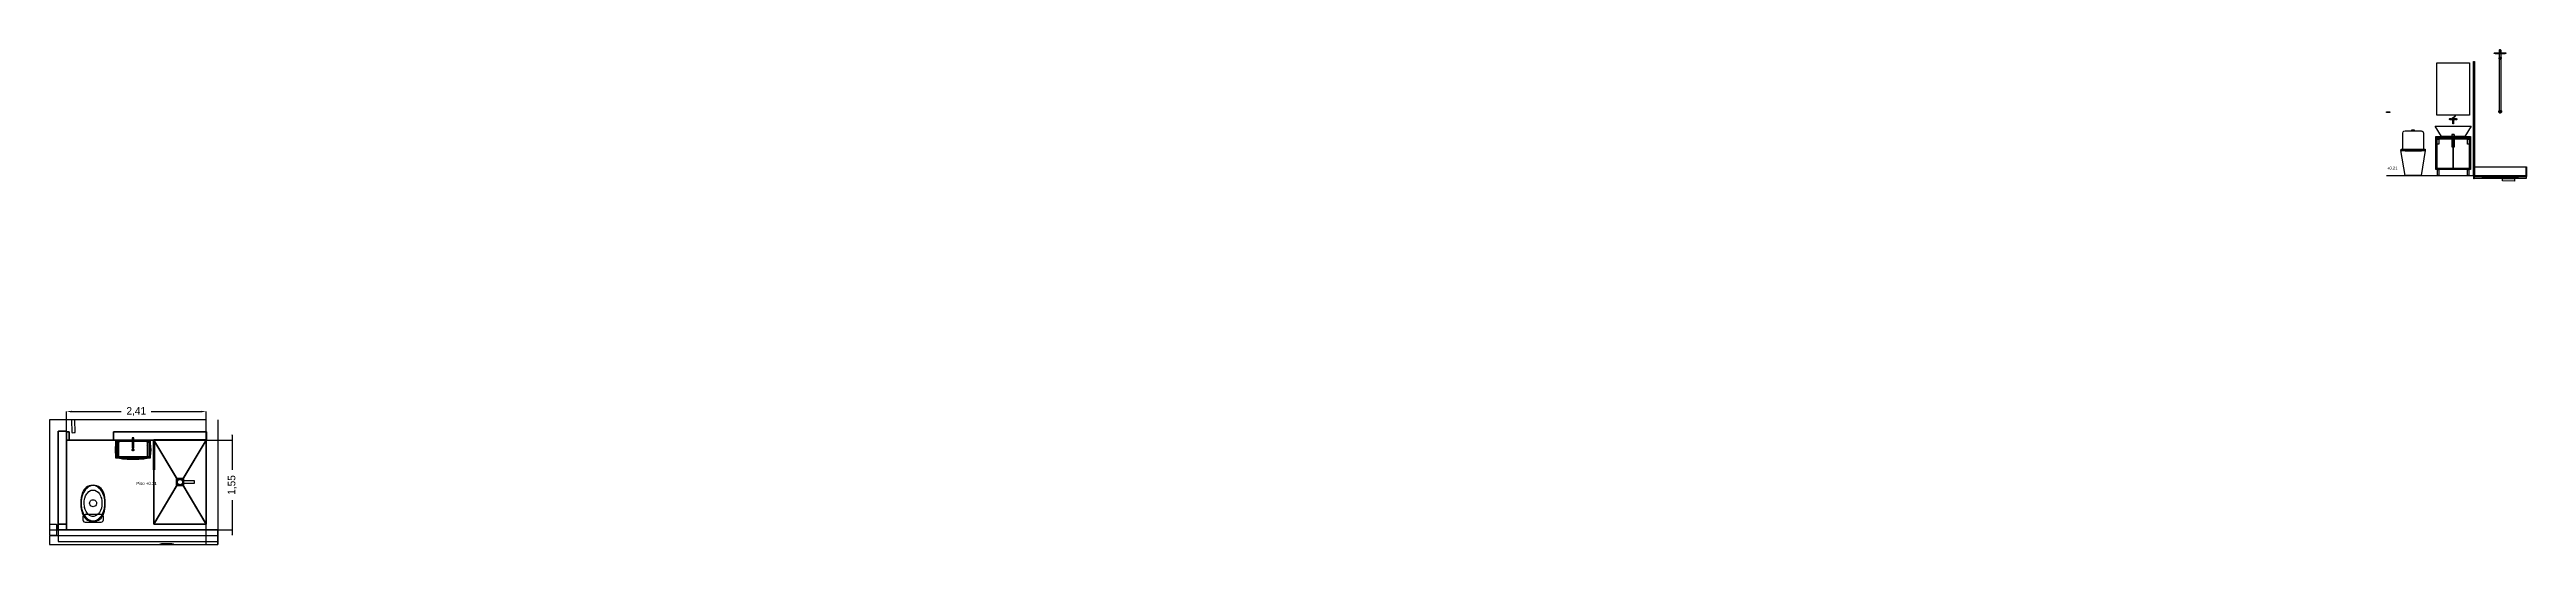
# Model space of a CAD drawing. Header units: metres. Extents: x 739 to 942, y -12 to 6.
# Drawn here: x 739.1 to 781.8, y -6.15 to 2.38 of the extents above; entities that cross this region are included whole.
import ezdxf

# ---------------------------------------------------------------- set-up
doc = ezdxf.new("R2010")
doc.units = ezdxf.units.M
for name, color, linetype in [('CORTE', 7, 'Continuous'), ('COTAS', 4, 'Continuous'), ('TEXTOS', 7, 'Continuous'), ('VISTA', 8, 'Continuous')]:
    doc.layers.add(name, color=color, linetype=linetype)
doc.dimstyles.get("Standard").update_dxf_attribs({"dimtxt": 2.5, "dimasz": 2.5, "dimexe": 1.25, "dimexo": 0.625, "dimtad": 1, "dimcen": 2.5, "dimazin": 3, "dimtfac": 1, "dimtmove": 0, "dimatfit": 3})

msp = doc.modelspace()

# ---------------------------------------------------------------- texts
at = {"layer": 'TEXTOS'}
for s, height, p in [('+0.21', 0.052, (779.4, 0.31)), ('Piso +0.21', 0.054, (740.595, -5.125))]:
    msp.add_text(s, height=height, dxfattribs=at).set_placement(p)

# ---------------------------------------------------------------- blocks, each defined once
blk = doc.blocks.new('_CLOSEDFILLED')
at = {"color": 0, "linetype": 'BYBLOCK'}
blk.add_solid([(-1, 0.16), (0, 0), (-1, -0.16)], dxfattribs=at)
blk = doc.blocks.new('*D1')
for p, q in [((739.39, -4.35), (739.39, -3.86)), ((739.48, -3.86), (740.335, -3.86)), ((740.855, -3.86), (741.71, -3.86)), ((741.8, -4.35), (741.8, -3.86))]:
    blk.add_line(p, q)
at = {"layer": 'Defpoints'}
for p in [(739.39, -3.86), (739.39, -4.35), (741.8, -4.35)]:
    blk.add_point(p, dxfattribs=at)
at = {"layer": 'COTAS', "xscale": 0.09, "yscale": 0.09, "rotation": 180}
blk.add_blockref('_CLOSEDFILLED', (739.39, -3.86), dxfattribs=at)
at = {"layer": 'COTAS', "xscale": 0.09, "yscale": 0.09}
blk.add_blockref('_CLOSEDFILLED', (741.8, -3.86), dxfattribs=at)
at = {"layer": 'COTAS', "insert": (740.595, -3.86), "char_height": 0.13, "attachment_point": 5}
blk.add_mtext('2,41', dxfattribs=at)
blk = doc.blocks.new('*D2')
for p, q in [((742.25, -4.26), (742.25, -4.865)), ((741.8, -4.35), (742.25, -4.35)), ((742.25, -5.385), (742.25, -5.99)), ((741.8, -5.9), (742.25, -5.9))]:
    blk.add_line(p, q)
at = {"layer": 'Defpoints'}
for p in [(741.8, -4.35), (742.25, -4.35), (741.8, -5.9)]:
    blk.add_point(p, dxfattribs=at)
at = {"layer": 'COTAS', "xscale": 0.09, "yscale": 0.09}
for p, rotation in [((742.25, -4.35), 270), ((742.25, -5.9), 90)]:
    blk.add_blockref('_CLOSEDFILLED', p, dxfattribs=dict(at, rotation=rotation))
at = {"layer": 'COTAS', "insert": (742.25, -5.125), "char_height": 0.13, "attachment_point": 5, "rotation": 90}
blk.add_mtext('1,55', dxfattribs=at)

# ---------------------------------------------------------------- dimensions: what is measured, and where the dimension line sits
at = {"layer": 'COTAS'}
dim = msp.add_linear_dim(base=(739.39, -3.86), p1=(739.39, -4.35), p2=(741.8, -4.35), dimstyle='Standard', override={"dimtxt": 0.13, "dimasz": 0.09}, dxfattribs=at)
dim.commit()
dim.dimension.update_dxf_attribs({"geometry": '*D1', "text_midpoint": (740.595, -3.86)})
dim = msp.add_linear_dim(base=(742.25, -4.35), p1=(741.8, -4.35), p2=(741.8, -5.9), angle=90, dimstyle='Standard', override={"dimtxt": 0.13, "dimasz": 0.09}, dxfattribs=at)
dim.commit()
dim.dimension.update_dxf_attribs({"geometry": '*D2', "text_midpoint": (742.25, -5.125)})

# ---------------------------------------------------------------- linework, layer by layer
at = {"layer": 'CORTE'}
for p, q in [((741.8, -6.15), (741.8, -4)), ((742, -4), (742, -6.15))]:
    msp.add_line(p, q, dxfattribs=at)
for points in [[(739.251, -4.202), (739.251, -4.202), (739.25, -4.203), (739.25, -4.205), (739.25, -5.061), (739.25, -5.795), (739.25, -5.797), (739.251, -5.798), (739.251, -5.798), (739.251, -5.799), (739.252, -5.799), (739.252, -5.799), (739.253, -5.8), (739.254, -5.8), (739.325, -5.8), (739.385, -5.8), (739.387, -5.8), (739.388, -5.799), (739.388, -5.799), (739.389, -5.799), (739.389, -5.798), (739.389, -5.798), (739.39, -5.797), (739.39, -5.795), (739.39, -5.061), (739.39, -4.205), (739.39, -4.203), (739.389, -4.202), (739.389, -4.202), (739.389, -4.201), (739.388, -4.201), (739.388, -4.201), (739.387, -4.2), (739.385, -4.2), (739.325, -4.2), (739.254, -4.2), (739.253, -4.2), (739.252, -4.201), (739.252, -4.201), (739.251, -4.201), (739.251, -4.202)], [(740.889, -4.35), (740.889, -4.353), (740.911, -4.353), (740.911, -4.35), (740.889, -4.35)], [(740.889, -4.353), (740.889, -4.376), (740.892, -4.376), (740.892, -4.353), (740.889, -4.353)], [(740.908, -4.353), (740.908, -4.376), (740.911, -4.376), (740.911, -4.353), (740.908, -4.353)], [(739.25, -5.8), (739.25, -5.9), (739.39, -5.9), (739.39, -5.8), (739.25, -5.8)], [(739.25, -6.1), (742, -6.1), (742, -5.9), (739.25, -5.9), (739.25, -6.1)]]:
    msp.add_lwpolyline(points, close=True, dxfattribs=at)
at = {"layer": 'VISTA'}
msp.add_line((779.39, 0.21), (781.8, 0.21), dxfattribs=at)
for points in [[(780.26, 2.15), (780.82, 2.15), (780.82, 1.25), (780.26, 1.25), (780.26, 2.15)], [(780.892, 2.175), (780.892, 0.213), (780.889, 0.213), (780.889, 2.175), (780.892, 2.175)], [(780.911, 2.175), (780.911, 0.213), (780.889, 0.213), (780.889, 2.175), (780.911, 2.175)], [(780.906, 2.169), (780.906, 0.219), (780.894, 0.219), (780.894, 2.169), (780.906, 2.169)], [(780.911, 2.175), (780.911, 0.213), (780.908, 0.213), (780.908, 2.175), (780.911, 2.175)], [(781.25, 2.312), (781.25, 2.32), (781.252, 2.322), (781.448, 2.322), (781.45, 2.32), (781.45, 2.312), (781.448, 2.31), (781.257, 2.31), (781.25, 2.312)], [(781.266, 2.312), (781.266, 2.31), (781.263, 2.31), (781.266, 2.312)], [(781.265, 2.312), (781.265, 2.31), (781.263, 2.31), (781.263, 2.312), (781.265, 2.312)], [(781.268, 2.312), (781.268, 2.31), (781.265, 2.31), (781.268, 2.312)], [(781.27, 2.312), (781.27, 2.31), (781.267, 2.31), (781.267, 2.312), (781.27, 2.312)], [(781.273, 2.312), (781.273, 2.31), (781.27, 2.31), (781.273, 2.312)], [(781.276, 2.312), (781.276, 2.31), (781.273, 2.31), (781.276, 2.312)], [(781.281, 2.312), (781.281, 2.31), (781.278, 2.31), (781.281, 2.312)], [(781.283, 2.312), (781.283, 2.31), (781.281, 2.31), (781.283, 2.312)], [(781.285, 2.312), (781.285, 2.31), (781.282, 2.31), (781.283, 2.312), (781.285, 2.312)], [(781.285, 2.312), (781.285, 2.31), (781.282, 2.31), (781.283, 2.312), (781.285, 2.312)], [(781.285, 2.312), (781.285, 2.31), (781.283, 2.31), (781.285, 2.312)], [(781.291, 2.312), (781.291, 2.31), (781.288, 2.31), (781.288, 2.312), (781.291, 2.312)], [(781.291, 2.312), (781.291, 2.31), (781.288, 2.31), (781.288, 2.312), (781.291, 2.312)], [(781.291, 2.312), (781.291, 2.31), (781.289, 2.31), (781.289, 2.312), (781.291, 2.312)], [(781.296, 2.312), (781.296, 2.31), (781.294, 2.31), (781.296, 2.312)], [(781.3, 2.312), (781.3, 2.31), (781.297, 2.31), (781.298, 2.312), (781.3, 2.312)], [(781.301, 2.312), (781.301, 2.31), (781.298, 2.31), (781.301, 2.312)], [(781.303, 2.312), (781.303, 2.31), (781.3, 2.31), (781.3, 2.312), (781.303, 2.312)], [(781.305, 2.312), (781.305, 2.31), (781.303, 2.31), (781.303, 2.312), (781.305, 2.312)], [(781.308, 2.312), (781.308, 2.31), (781.305, 2.31), (781.305, 2.312), (781.308, 2.312)], [(781.309, 2.312), (781.309, 2.31), (781.306, 2.31), (781.309, 2.312)], [(781.309, 2.312), (781.309, 2.31), (781.307, 2.31), (781.307, 2.312), (781.309, 2.312)], [(781.313, 2.312), (781.313, 2.31), (781.31, 2.31), (781.311, 2.312), (781.313, 2.312)], [(781.312, 2.312), (781.312, 2.31), (781.31, 2.31), (781.312, 2.312)], [(781.315, 2.312), (781.315, 2.31), (781.313, 2.31), (781.313, 2.312), (781.315, 2.312)], [(781.317, 2.312), (781.317, 2.31), (781.314, 2.31), (781.317, 2.312)], [(781.317, 2.312), (781.317, 2.31), (781.314, 2.31), (781.314, 2.312), (781.317, 2.312)], [(781.324, 2.312), (781.324, 2.31), (781.321, 2.31), (781.324, 2.312)], [(781.327, 2.312), (781.327, 2.31), (781.324, 2.31), (781.324, 2.312), (781.327, 2.312)], [(781.328, 2.312), (781.328, 2.31), (781.325, 2.31), (781.325, 2.312), (781.328, 2.312)], [(781.328, 2.312), (781.328, 2.31), (781.325, 2.31), (781.325, 2.312), (781.328, 2.312)], [(781.327, 2.312), (781.327, 2.31), (781.325, 2.31), (781.327, 2.312)], [(781.329, 2.312), (781.329, 2.31), (781.327, 2.31), (781.327, 2.312), (781.329, 2.312)], [(781.33, 2.312), (781.33, 2.31), (781.327, 2.31), (781.327, 2.312), (781.33, 2.312)], [(781.332, 2.312), (781.332, 2.31), (781.329, 2.31), (781.329, 2.312), (781.332, 2.312)], [(781.367, 2.24), (781.369, 2.225), (781.36, 2.213), (781.345, 2.211), (781.333, 2.22), (781.331, 2.235), (781.34, 2.247), (781.355, 2.249), (781.367, 2.24)], [(781.335, 2.312), (781.335, 2.31), (781.332, 2.31), (781.335, 2.312)], [(781.339, 2.312), (781.339, 2.31), (781.337, 2.31), (781.337, 2.312), (781.339, 2.312)], [(781.34, 2.312), (781.34, 2.31), (781.337, 2.31), (781.338, 2.312), (781.34, 2.312)], [(781.342, 2.312), (781.342, 2.31), (781.339, 2.31), (781.342, 2.312)], [(781.359, 2.375), (781.36, 2.367), (781.355, 2.361), (781.347, 2.36), (781.341, 2.365), (781.34, 2.373), (781.345, 2.379), (781.353, 2.38), (781.359, 2.375)], [(781.36, 2.37), (781.36, 1.31), (781.34, 1.31), (781.34, 2.37), (781.36, 2.37)], [(781.343, 2.312), (781.343, 2.31), (781.34, 2.31), (781.343, 2.312)], [(781.344, 2.312), (781.344, 2.31), (781.341, 2.31), (781.344, 2.312)], [(781.345, 2.312), (781.345, 2.31), (781.342, 2.31), (781.345, 2.312)], [(781.357, 2.37), (781.357, 2.322), (781.343, 2.322), (781.344, 2.37), (781.357, 2.37)], [(781.356, 2.233), (781.357, 2.228), (781.354, 2.224), (781.348, 2.223), (781.344, 2.227), (781.343, 2.232), (781.346, 2.236), (781.352, 2.237), (781.356, 2.233)], [(781.348, 2.312), (781.348, 2.31), (781.345, 2.31), (781.345, 2.312), (781.348, 2.312)], [(781.347, 2.312), (781.347, 2.31), (781.345, 2.31), (781.345, 2.312), (781.347, 2.312)], [(781.351, 2.312), (781.351, 2.31), (781.349, 2.31), (781.349, 2.312), (781.351, 2.312)], [(781.355, 2.312), (781.355, 2.31), (781.352, 2.31), (781.353, 2.312), (781.355, 2.312)], [(781.355, 2.312), (781.355, 2.31), (781.352, 2.31), (781.355, 2.312)], [(781.358, 2.312), (781.358, 2.31), (781.355, 2.31), (781.356, 2.312), (781.358, 2.312)], [(781.359, 2.312), (781.359, 2.31), (781.356, 2.31), (781.356, 2.312), (781.359, 2.312)], [(781.36, 2.312), (781.36, 2.31), (781.357, 2.31), (781.357, 2.312), (781.36, 2.312)], [(781.361, 2.312), (781.361, 2.31), (781.358, 2.31), (781.358, 2.312), (781.361, 2.312)], [(781.363, 2.312), (781.363, 2.31), (781.36, 2.31), (781.36, 2.312), (781.363, 2.312)], [(781.363, 2.312), (781.363, 2.31), (781.361, 2.31), (781.361, 2.312), (781.363, 2.312)], [(781.368, 2.312), (781.368, 2.31), (781.365, 2.31), (781.366, 2.312), (781.368, 2.312)], [(781.371, 2.312), (781.371, 2.31), (781.368, 2.31), (781.371, 2.312)], [(781.373, 2.312), (781.373, 2.31), (781.37, 2.31), (781.37, 2.312), (781.373, 2.312)], [(781.373, 2.312), (781.373, 2.31), (781.371, 2.31), (781.371, 2.312), (781.373, 2.312)], [(781.375, 2.312), (781.375, 2.31), (781.372, 2.31), (781.372, 2.312), (781.375, 2.312)], [(781.375, 2.312), (781.375, 2.31), (781.372, 2.31), (781.375, 2.312)], [(781.376, 2.312), (781.376, 2.31), (781.373, 2.31), (781.373, 2.312), (781.376, 2.312)], [(781.375, 2.312), (781.375, 2.31), (781.373, 2.31), (781.373, 2.312), (781.375, 2.312)], [(781.379, 2.312), (781.379, 2.31), (781.376, 2.31), (781.376, 2.312), (781.379, 2.312)], [(781.386, 2.312), (781.386, 2.31), (781.383, 2.31), (781.383, 2.312), (781.386, 2.312)], [(781.386, 2.312), (781.386, 2.31), (781.383, 2.31), (781.383, 2.312), (781.386, 2.312)], [(781.387, 2.312), (781.387, 2.31), (781.385, 2.31), (781.385, 2.312), (781.387, 2.312)], [(781.39, 2.312), (781.39, 2.31), (781.387, 2.31), (781.387, 2.312), (781.39, 2.312)], [(781.39, 2.312), (781.39, 2.31), (781.388, 2.31), (781.388, 2.312), (781.39, 2.312)], [(781.394, 2.312), (781.394, 2.31), (781.391, 2.31), (781.392, 2.312), (781.394, 2.312)], [(781.393, 2.312), (781.393, 2.31), (781.391, 2.31), (781.393, 2.312)], [(781.395, 2.312), (781.395, 2.31), (781.392, 2.31), (781.395, 2.312)], [(781.397, 2.312), (781.397, 2.31), (781.395, 2.31), (781.397, 2.312)], [(781.4, 2.312), (781.4, 2.31), (781.397, 2.31), (781.397, 2.312), (781.4, 2.312)], [(781.402, 2.312), (781.402, 2.31), (781.399, 2.31), (781.399, 2.312), (781.402, 2.312)], [(781.403, 2.312), (781.403, 2.31), (781.4, 2.31), (781.4, 2.312), (781.403, 2.312)], [(781.406, 2.312), (781.406, 2.31), (781.404, 2.31), (781.404, 2.312), (781.406, 2.312)], [(781.412, 2.312), (781.412, 2.31), (781.409, 2.31), (781.412, 2.312)], [(781.412, 2.312), (781.412, 2.31), (781.409, 2.31), (781.409, 2.312), (781.412, 2.312)], [(781.411, 2.312), (781.411, 2.31), (781.409, 2.31), (781.409, 2.312), (781.411, 2.312)], [(781.418, 2.312), (781.418, 2.31), (781.415, 2.31), (781.418, 2.312)], [(781.417, 2.312), (781.417, 2.31), (781.415, 2.31), (781.415, 2.312), (781.417, 2.312)], [(781.418, 2.312), (781.418, 2.31), (781.415, 2.31), (781.418, 2.312)], [(781.419, 2.312), (781.419, 2.31), (781.417, 2.31), (781.417, 2.312), (781.419, 2.312)], [(781.422, 2.312), (781.422, 2.31), (781.419, 2.31), (781.42, 2.312), (781.422, 2.312)], [(781.427, 2.312), (781.427, 2.31), (781.424, 2.31), (781.424, 2.312), (781.427, 2.312)], [(781.43, 2.312), (781.43, 2.31), (781.427, 2.31), (781.427, 2.312), (781.43, 2.312)], [(781.433, 2.312), (781.433, 2.31), (781.43, 2.31), (781.433, 2.312)], [(781.435, 2.312), (781.435, 2.31), (781.432, 2.31), (781.432, 2.312), (781.435, 2.312)], [(781.437, 2.312), (781.437, 2.31), (781.434, 2.31), (781.434, 2.312), (781.437, 2.312)], [(781.437, 2.312), (781.437, 2.31), (781.435, 2.31), (781.437, 2.312)], [(780.903, 1.849), (780.899, 1.847), (780.897, 1.851), (780.901, 1.853), (780.903, 1.849)], [(779.39, 1.306), (779.45, 1.306), (779.45, 1.294), (779.39, 1.295), (779.39, 1.306)], [(779.39, 1.306), (779.45, 1.306), (779.45, 1.294), (779.39, 1.295), (779.39, 1.306)], [(781.363, 1.332), (781.372, 1.323), (781.374, 1.316), (781.374, 1.304), (781.372, 1.298), (781.363, 1.288), (781.35, 1.285), (781.344, 1.286), (781.337, 1.288), (781.328, 1.298), (781.326, 1.304), (781.326, 1.316), (781.332, 1.328), (781.337, 1.332), (781.35, 1.335), (781.363, 1.332)], [(781.367, 1.32), (781.369, 1.305), (781.36, 1.293), (781.345, 1.291), (781.333, 1.3), (781.331, 1.315), (781.34, 1.327), (781.355, 1.329), (781.367, 1.32)], [(781.356, 1.313), (781.357, 1.308), (781.354, 1.304), (781.348, 1.303), (781.344, 1.306), (781.343, 1.312), (781.346, 1.316), (781.352, 1.317), (781.356, 1.313)], [(779.692, 0.975), (779.712, 0.98), (779.988, 0.98), (780.008, 0.975), (780.023, 0.96), (780.029, 0.94), (780.029, 0.67), (780.023, 0.65), (780.008, 0.635), (779.988, 0.63), (779.712, 0.63), (779.692, 0.635), (779.677, 0.65), (779.672, 0.67), (779.672, 0.94), (779.677, 0.96), (779.692, 0.975)], [(779.87, 0.994), (779.87, 0.982), (779.83, 0.982), (779.83, 0.994), (779.87, 0.994)], [(780.273, 1.06), (780.85, 1.06), (780.741, 0.88), (780.338, 0.88), (780.23, 1.06), (780.273, 1.06)], [(780.84, 0.88), (780.84, 0.862), (780.24, 0.862), (780.24, 0.88), (780.84, 0.88)], [(780.258, 0.862), (780.258, 0.31), (780.24, 0.31), (780.24, 0.862), (780.258, 0.862)], [(780.258, 0.328), (780.258, 0.862), (780.822, 0.862), (780.822, 0.328), (780.258, 0.328)], [(780.295, 0.86), (780.295, 0.75), (780.265, 0.75), (780.265, 0.86), (780.295, 0.86)], [(780.503, 1.188), (780.504, 1.176), (780.497, 1.167), (780.486, 1.166), (780.477, 1.173), (780.476, 1.184), (780.482, 1.193), (780.494, 1.194), (780.503, 1.188)], [(780.495, 1.183), (780.496, 1.178), (780.493, 1.175), (780.488, 1.174), (780.485, 1.177), (780.484, 1.182), (780.487, 1.185), (780.492, 1.186), (780.495, 1.183)], [(780.49, 1.188), (780.54, 1.188), (780.54, 1.172), (780.49, 1.173), (780.49, 1.188)], [(780.552, 1.201), (780.561, 1.192), (780.564, 1.18), (780.563, 1.174), (780.557, 1.163), (780.552, 1.159), (780.54, 1.156), (780.534, 1.157), (780.523, 1.163), (780.519, 1.168), (780.516, 1.18), (780.517, 1.186), (780.519, 1.192), (780.528, 1.201), (780.54, 1.204), (780.552, 1.201)], [(780.56, 0.918), (780.56, 0.913), (780.52, 0.913), (780.52, 0.918), (780.56, 0.918)], [(780.556, 0.916), (780.556, 0.695), (780.524, 0.695), (780.524, 0.916), (780.556, 0.916)], [(780.532, 1.182), (780.536, 1.187), (780.542, 1.188), (780.546, 1.186), (780.548, 1.18), (780.548, 1.1), (780.532, 1.1), (780.532, 1.182)], [(780.537, 1.203), (780.572, 1.238), (780.576, 1.237), (780.578, 1.232), (780.542, 1.197), (780.537, 1.203)], [(780.54, 1.188), (780.59, 1.188), (780.59, 1.172), (780.54, 1.173), (780.54, 1.188)], [(780.546, 1.18), (780.546, 1.18), (780.546, 1.18), (780.546, 1.18)], [(780.603, 1.188), (780.604, 1.176), (780.597, 1.167), (780.586, 1.166), (780.577, 1.173), (780.576, 1.184), (780.582, 1.193), (780.594, 1.194), (780.603, 1.188)], [(780.595, 1.183), (780.596, 1.178), (780.593, 1.175), (780.588, 1.174), (780.585, 1.177), (780.584, 1.182), (780.587, 1.185), (780.592, 1.186), (780.595, 1.183)], [(780.815, 0.86), (780.815, 0.75), (780.785, 0.75), (780.785, 0.86), (780.815, 0.86)], [(780.84, 0.862), (780.84, 0.31), (780.822, 0.31), (780.822, 0.862), (780.84, 0.862)], [(780.903, 1.099), (780.899, 1.097), (780.897, 1.101), (780.901, 1.103), (780.903, 1.099)], [(780.06, 0.64), (779.986, 0.21), (779.714, 0.21), (779.64, 0.64), (780.06, 0.64)], [(780.056, 0.665), (780.056, 0.64), (779.644, 0.64), (779.644, 0.665), (780.056, 0.665)], [(780.538, 0.84), (780.538, 0.328), (780.24, 0.328), (780.24, 0.84), (780.538, 0.84)], [(780.295, 0.836), (780.295, 0.83), (780.265, 0.83), (780.265, 0.836), (780.295, 0.836)], [(780.525, 0.764), (780.532, 0.774), (780.544, 0.775), (780.554, 0.768), (780.555, 0.756), (780.548, 0.746), (780.536, 0.745), (780.526, 0.752), (780.525, 0.764)], [(780.53, 0.75), (780.54, 0.746), (780.55, 0.75), (780.554, 0.76), (780.55, 0.77), (780.54, 0.774), (780.53, 0.77), (780.526, 0.76), (780.53, 0.75)], [(780.533, 0.748), (780.544, 0.746), (780.552, 0.753), (780.554, 0.764), (780.547, 0.772), (780.536, 0.774), (780.528, 0.767), (780.526, 0.756), (780.533, 0.748)], [(780.84, 0.84), (780.84, 0.328), (780.542, 0.328), (780.542, 0.84), (780.84, 0.84)], [(780.815, 0.836), (780.815, 0.83), (780.785, 0.83), (780.785, 0.836), (780.815, 0.836)], [(780.822, 0.328), (780.822, 0.31), (780.258, 0.31), (780.258, 0.328), (780.822, 0.328)], [(780.293, 0.31), (780.293, 0.21), (780.268, 0.21), (780.268, 0.31), (780.293, 0.31)], [(780.293, 0.31), (780.293, 0.21), (780.268, 0.21), (780.268, 0.31), (780.293, 0.31)], [(780.812, 0.31), (780.812, 0.21), (780.788, 0.21), (780.788, 0.31), (780.812, 0.31)], [(780.812, 0.31), (780.812, 0.21), (780.788, 0.21), (780.788, 0.31), (780.812, 0.31)], [(780.892, 0.243), (780.892, 0.213), (780.889, 0.213), (780.889, 0.243), (780.892, 0.243)], [(780.911, 0.213), (780.911, 0.21), (780.889, 0.21), (780.889, 0.213), (780.911, 0.213)], [(780.894, 0.243), (780.894, 0.219), (780.892, 0.219), (780.892, 0.243), (780.894, 0.243)], [(780.906, 0.219), (780.906, 0.213), (780.894, 0.213), (780.894, 0.219), (780.906, 0.219)], [(780.906, 0.219), (780.906, 0.213), (780.894, 0.213), (780.894, 0.219), (780.906, 0.219)], [(780.903, 0.399), (780.899, 0.397), (780.897, 0.401), (780.901, 0.403), (780.903, 0.399)], [(780.903, 0.213), (780.903, 0.15), (780.897, 0.15), (780.897, 0.213), (780.903, 0.213)], [(780.903, 0.213), (780.903, 0.15), (780.897, 0.15), (780.897, 0.213), (780.903, 0.213)], [(781.8, 0.36), (781.8, 0.192), (780.9, 0.192), (780.9, 0.36), (781.8, 0.36)], [(781.8, 0.36), (781.8, 0.19), (780.9, 0.19), (780.9, 0.36), (781.8, 0.36)], [(780.9, 0.21), (781.8, 0.21), (781.8, 0.2), (781.4, 0.185), (781.3, 0.185), (780.9, 0.2), (780.9, 0.21)], [(780.9, 0.21), (781.8, 0.21), (781.8, 0.2), (781.4, 0.185), (781.3, 0.185), (780.9, 0.2), (780.9, 0.21)], [(781.3, 0.196), (781.3, 0.185), (780.9, 0.2), (780.9, 0.21), (781.3, 0.196)], [(780.9, 0.2), (781.8, 0.2), (781.8, 0.192), (781.406, 0.178), (781.294, 0.178), (780.9, 0.192), (780.9, 0.2)], [(780.9, 0.2), (781.8, 0.2), (781.8, 0.192), (781.406, 0.178), (781.294, 0.178), (780.9, 0.192), (780.9, 0.2)], [(780.9, 0.192), (780.9, 0.2), (781.3, 0.185), (781.3, 0.178), (780.9, 0.192)], [(780.9, 0.192), (781.8, 0.192), (781.8, 0.19), (781.406, 0.176), (781.294, 0.176), (780.9, 0.19), (780.9, 0.192)], [(780.9, 0.192), (781.8, 0.192), (781.8, 0.19), (781.406, 0.176), (781.294, 0.176), (780.9, 0.19), (780.9, 0.192)], [(780.9, 0.19), (780.9, 0.192), (781.294, 0.178), (781.294, 0.176), (780.9, 0.19)], [(781.8, 0.192), (781.8, 0.19), (780.9, 0.19), (780.9, 0.192), (781.8, 0.192)], [(780.9, 0.19), (781.8, 0.19), (781.8, 0.16), (780.9, 0.16), (780.9, 0.19)], [(780.9, 0.16), (780.9, 0.19), (781.8, 0.19), (781.8, 0.16), (780.9, 0.16)], [(781.3, 0.172), (781.3, 0.16), (780.9, 0.16), (780.9, 0.19), (781.294, 0.176), (781.294, 0.172), (781.3, 0.172)], [(780.908, 0.243), (780.908, 0.219), (780.906, 0.219), (780.906, 0.243), (780.908, 0.243)], [(780.911, 0.243), (780.911, 0.213), (780.908, 0.213), (780.908, 0.243), (780.911, 0.243)], [(781.41, 0.178), (781.41, 0.174), (781.29, 0.174), (781.29, 0.178), (781.41, 0.178)], [(781.41, 0.174), (781.41, 0.172), (781.29, 0.172), (781.29, 0.174), (781.41, 0.174)], [(781.304, 0.196), (781.304, 0.192), (781.3, 0.192), (781.3, 0.196), (781.304, 0.196)], [(781.31, 0.192), (781.31, 0.188), (781.3, 0.188), (781.3, 0.192), (781.31, 0.192)], [(781.396, 0.196), (781.396, 0.192), (781.304, 0.192), (781.304, 0.196), (781.396, 0.196)], [(781.396, 0.196), (781.396, 0.192), (781.304, 0.192), (781.304, 0.196), (781.396, 0.196)], [(781.395, 0.188), (781.395, 0.184), (781.305, 0.184), (781.305, 0.188), (781.395, 0.188)], [(781.313, 0.196), (781.313, 0.192), (781.308, 0.192), (781.308, 0.196), (781.313, 0.196)], [(781.39, 0.192), (781.39, 0.188), (781.31, 0.188), (781.31, 0.192), (781.39, 0.192)], [(781.39, 0.192), (781.39, 0.188), (781.31, 0.188), (781.31, 0.192), (781.39, 0.192)], [(781.327, 0.196), (781.327, 0.192), (781.322, 0.192), (781.322, 0.196), (781.327, 0.196)], [(781.34, 0.196), (781.34, 0.192), (781.334, 0.192), (781.334, 0.196), (781.34, 0.196)], [(781.353, 0.196), (781.353, 0.192), (781.347, 0.192), (781.347, 0.196), (781.353, 0.196)], [(781.365, 0.196), (781.365, 0.192), (781.361, 0.192), (781.361, 0.196), (781.365, 0.196)], [(781.379, 0.196), (781.379, 0.192), (781.374, 0.192), (781.374, 0.196), (781.379, 0.196)], [(781.391, 0.196), (781.391, 0.192), (781.386, 0.192), (781.386, 0.196), (781.391, 0.196)], [(781.4, 0.192), (781.4, 0.188), (781.39, 0.188), (781.39, 0.192), (781.4, 0.192)], [(781.39, 0.155), (781.6, 0.151), (781.6, 0.111), (781.39, 0.115), (781.39, 0.155)], [(781.4, 0.196), (781.4, 0.192), (781.396, 0.192), (781.396, 0.196), (781.4, 0.196)], [(781.4, 0.185), (781.4, 0.196), (781.8, 0.21), (781.8, 0.2), (781.4, 0.185)], [(781.4, 0.178), (781.4, 0.185), (781.8, 0.2), (781.8, 0.192), (781.4, 0.178)], [(781.8, 0.19), (781.8, 0.16), (781.4, 0.16), (781.4, 0.172), (781.406, 0.172), (781.406, 0.176), (781.8, 0.19)], [(781.41, 0.178), (781.8, 0.192), (781.8, 0.19), (781.406, 0.176), (781.406, 0.178), (781.41, 0.178)], [(781.802, 0.36), (781.802, 0.192), (781.8, 0.192), (781.8, 0.36), (781.802, 0.36)], [(781.802, 0.192), (781.802, 0.19), (781.8, 0.19), (781.802, 0.192)], [(781.804, 0.36), (781.804, 0.19), (781.802, 0.19), (781.802, 0.36), (781.804, 0.36)], [(739.44, -4.21), (739.44, -4.35), (740.2, -4.35), (740.2, -4.21), (741.8, -4.21), (741.8, -4), (739.1, -4), (739.1, -5.9), (739.25, -5.9), (739.25, -4.2), (739.39, -4.2), (739.39, -4.35), (739.39, -4.21), (739.44, -4.21)], [(739.44, -4.21), (739.44, -4.35), (740.2, -4.35), (740.2, -4.21), (741.8, -4.21), (741.8, -4), (739.1, -4), (739.1, -5.9), (739.25, -5.9), (739.25, -4.2), (739.39, -4.2), (739.39, -4.35), (739.39, -4.21), (739.44, -4.21)], [(739.391, -4.211), (739.39, -4.213), (739.39, -4.347), (739.391, -4.349), (739.393, -4.35), (739.437, -4.35), (739.439, -4.349), (739.44, -4.347), (739.44, -4.213), (739.439, -4.211), (739.437, -4.21), (739.393, -4.21), (739.391, -4.211)], [(739.489, -4.223), (739.489, -4.223), (739.49, -4.224), (739.491, -4.224), (739.517, -4.223), (739.539, -4.223), (739.54, -4.222), (739.541, -4.222), (739.541, -4.222), (739.541, -4.221), (739.542, -4.221), (739.542, -4.221), (739.542, -4.22), (739.542, -4.219), (739.535, -4), (739.48, -4), (739.487, -4.221), (739.488, -4.222), (739.488, -4.223), (739.488, -4.223), (739.488, -4.223), (739.489, -4.223)], [(740.2, -4.212), (740.2, -4.348), (740.2, -4.349), (740.201, -4.35), (740.457, -4.35), (741.808, -4.35), (741.809, -4.349), (741.81, -4.348), (741.81, -4.212), (741.809, -4.211), (741.808, -4.21), (740.202, -4.21), (740.201, -4.211), (740.2, -4.212)], [(741.8, -5.9), (741.8, -5.8), (740.9, -5.8), (740.9, -4.35), (739.39, -4.35), (739.39, -5.9), (741.8, -5.9)], [(741.8, -5.9), (741.8, -5.8), (740.9, -5.8), (740.9, -4.35), (739.39, -4.35), (739.39, -5.9), (741.8, -5.9)], [(741.8, -5.9), (741.8, -5.8), (740.9, -5.8), (740.9, -4.35), (739.39, -4.35), (739.39, -5.9), (741.8, -5.9)], [(740.243, -4.426), (740.236, -4.444), (740.231, -4.468), (740.231, -4.572), (740.236, -4.596), (740.243, -4.614), (740.254, -4.629), (740.267, -4.642), (740.284, -4.652), (740.304, -4.661), (740.357, -4.673), (740.439, -4.679), (740.641, -4.679), (740.723, -4.673), (740.776, -4.661), (740.796, -4.652), (740.813, -4.642), (740.826, -4.629), (740.837, -4.614), (740.844, -4.596), (740.849, -4.572), (740.85, -4.52), (740.849, -4.468), (740.844, -4.444), (740.837, -4.426), (740.826, -4.411), (740.813, -4.398), (740.796, -4.388), (740.776, -4.379), (740.723, -4.367), (740.641, -4.361), (740.439, -4.361), (740.393, -4.363), (740.357, -4.367), (740.304, -4.379), (740.284, -4.388), (740.267, -4.398), (740.254, -4.411), (740.243, -4.426)], [(740.24, -4.642), (740.258, -4.642), (740.258, -4.36), (740.24, -4.36), (740.24, -4.642)], [(740.24, -4.36), (740.24, -4.66), (740.84, -4.66), (740.84, -4.36), (740.24, -4.36)], [(740.24, -4.66), (740.538, -4.66), (740.538, -4.642), (740.24, -4.642), (740.24, -4.66)], [(740.258, -4.66), (740.822, -4.66), (740.822, -4.36), (740.258, -4.36), (740.258, -4.66)], [(740.822, -4.372), (740.822, -4.36), (740.258, -4.36), (740.258, -4.372), (740.822, -4.372)], [(740.265, -4.64), (740.295, -4.64), (740.295, -4.35), (740.265, -4.35), (740.265, -4.64)], [(740.462, -4.643), (740.462, -4.643), (740.462, -4.643), (740.462, -4.643)], [(740.556, -4.489), (740.556, -4.31), (740.524, -4.31), (740.524, -4.489), (740.556, -4.489)], [(740.526, -4.512), (740.536, -4.505), (740.548, -4.506), (740.555, -4.516), (740.554, -4.528), (740.544, -4.535), (740.532, -4.534), (740.525, -4.524), (740.526, -4.512)], [(740.525, -4.516), (740.532, -4.506), (740.544, -4.505), (740.554, -4.512), (740.555, -4.524), (740.548, -4.534), (740.536, -4.535), (740.526, -4.528), (740.525, -4.516)], [(740.553, -4.35), (740.527, -4.35), (740.527, -4.42), (740.553, -4.42), (740.553, -4.35)], [(740.542, -4.377), (740.538, -4.383), (740.539, -4.384), (740.541, -4.385), (740.542, -4.385), (740.544, -4.384), (740.545, -4.384), (740.545, -4.383), (740.546, -4.382), (740.546, -4.381), (740.545, -4.38), (740.544, -4.379), (740.543, -4.377), (740.542, -4.377)], [(740.542, -4.66), (740.84, -4.66), (740.84, -4.642), (740.542, -4.642), (740.542, -4.66)], [(740.624, -4.653), (740.624, -4.653), (740.624, -4.653), (740.624, -4.653)], [(740.771, -4.447), (740.771, -4.447), (740.771, -4.447), (740.771, -4.447)], [(740.785, -4.64), (740.815, -4.64), (740.815, -4.35), (740.785, -4.35), (740.785, -4.64)], [(740.822, -4.642), (740.84, -4.642), (740.84, -4.36), (740.822, -4.36), (740.822, -4.642)], [(740.889, -4.865), (740.911, -4.865), (740.911, -4.35), (740.889, -4.35), (740.889, -4.865)], [(740.889, -4.865), (740.892, -4.865), (740.892, -4.35), (740.889, -4.35), (740.889, -4.865)], [(740.892, -4.856), (740.894, -4.856), (740.894, -4.356), (740.892, -4.356), (740.892, -4.856)], [(740.894, -4.356), (740.894, -4.856), (740.906, -4.856), (740.906, -4.356), (740.894, -4.356)], [(740.9, -4.348), (741.8, -4.348), (741.8, -4.346), (740.9, -4.346), (740.9, -4.348)], [(740.9, -4.35), (741.8, -4.35), (741.8, -4.348), (740.9, -4.348), (740.9, -4.35)], [(740.9, -4.35), (741.8, -4.35), (741.8, -4.348), (740.9, -4.348), (740.9, -4.35)], [(740.9, -4.35), (741.3, -5.025), (741.4, -5.025), (741.8, -4.35), (740.9, -4.35)], [(741.3, -5.125), (741.3, -5.025), (740.9, -4.35), (740.9, -5.8), (741.3, -5.125)], [(741.294, -5.015), (741.406, -5.015), (741.8, -4.35), (740.9, -4.35), (741.294, -5.015)], [(741.29, -5.015), (741.294, -5.015), (740.9, -4.35), (740.9, -5.8), (741.294, -5.135), (741.29, -5.135), (741.29, -5.015)], [(741.3, -5.025), (741.4, -5.025), (741.8, -4.35), (740.9, -4.35), (741.3, -5.025)], [(741.3, -5.125), (741.3, -5.025), (740.9, -4.35), (740.9, -5.8), (741.3, -5.125)], [(741.3, -5.025), (741.4, -5.025), (741.8, -4.35), (740.9, -4.35), (741.3, -5.025)], [(741.3, -5.125), (741.3, -5.025), (740.9, -4.35), (740.9, -5.8), (741.3, -5.125)], [(740.906, -4.856), (740.908, -4.856), (740.908, -4.356), (740.906, -4.356), (740.906, -4.856)], [(740.908, -4.865), (740.911, -4.865), (740.911, -4.35), (740.908, -4.35), (740.908, -4.865)], [(741.8, -5.8), (741.8, -4.35), (741.4, -5.025), (741.4, -5.125), (741.8, -5.8)], [(741.8, -5.8), (741.8, -4.35), (741.4, -5.025), (741.4, -5.125), (741.8, -5.8)], [(741.4, -5.025), (741.4, -5.125), (741.8, -5.8), (741.8, -4.35), (741.4, -5.025)], [(741.41, -5.135), (741.406, -5.135), (741.8, -5.8), (741.8, -4.35), (741.406, -5.015), (741.41, -5.015), (741.41, -5.135)], [(741.8, -5.8), (741.802, -5.8), (741.802, -4.35), (741.8, -4.35), (741.8, -5.8)], [(741.8, -5.8), (741.802, -5.8), (741.802, -4.35), (741.8, -4.35), (741.8, -5.8)], [(741.802, -5.8), (741.804, -5.8), (741.804, -4.35), (741.802, -4.35), (741.802, -5.8)], [(741.29, -5.135), (741.41, -5.135), (741.41, -5.015), (741.29, -5.015), (741.29, -5.135)], [(741.29, -5.135), (741.41, -5.135), (741.41, -5.015), (741.29, -5.015), (741.29, -5.135)], [(741.338, -5.032), (741.35, -5.03), (741.362, -5.032), (741.372, -5.036), (741.382, -5.043), (741.389, -5.053), (741.393, -5.063), (741.395, -5.075), (741.393, -5.087), (741.389, -5.098), (741.382, -5.107), (741.372, -5.114), (741.362, -5.118), (741.35, -5.12), (741.338, -5.118), (741.328, -5.114), (741.318, -5.107), (741.311, -5.098), (741.307, -5.087), (741.305, -5.075), (741.307, -5.063), (741.311, -5.053), (741.318, -5.043), (741.328, -5.036), (741.338, -5.032)], [(741.338, -5.032), (741.35, -5.03), (741.362, -5.032), (741.372, -5.036), (741.382, -5.043), (741.389, -5.053), (741.393, -5.063), (741.395, -5.075), (741.393, -5.087), (741.389, -5.098), (741.382, -5.107), (741.372, -5.114), (741.362, -5.118), (741.35, -5.12), (741.338, -5.118), (741.328, -5.114), (741.318, -5.107), (741.311, -5.098), (741.307, -5.087), (741.305, -5.075), (741.307, -5.063), (741.311, -5.053), (741.318, -5.043), (741.328, -5.036), (741.338, -5.032)], [(741.39, -5.095), (741.6, -5.095), (741.6, -5.055), (741.39, -5.055), (741.39, -5.095)], [(739.654, -5.303), (739.646, -5.342), (739.642, -5.385), (739.64, -5.44), (739.642, -5.495), (739.646, -5.538), (739.654, -5.577), (739.664, -5.612), (739.678, -5.643), (739.694, -5.671), (739.712, -5.695), (739.733, -5.714), (739.757, -5.73), (739.783, -5.741), (739.813, -5.748), (739.85, -5.75), (739.887, -5.748), (739.917, -5.741), (739.943, -5.73), (739.967, -5.714), (739.988, -5.695), (740.006, -5.671), (740.022, -5.643), (740.036, -5.612), (740.046, -5.577), (740.054, -5.538), (740.058, -5.495), (740.06, -5.44), (740.058, -5.385), (740.054, -5.342), (740.046, -5.303), (740.036, -5.268), (740.022, -5.237), (740.006, -5.209), (739.988, -5.185), (739.967, -5.166), (739.943, -5.15), (739.917, -5.139), (739.887, -5.132), (739.85, -5.13), (739.813, -5.132), (739.783, -5.139), (739.757, -5.15), (739.733, -5.166), (739.712, -5.185), (739.694, -5.209), (739.678, -5.237), (739.664, -5.268), (739.654, -5.303)], [(739.669, -5.297), (739.653, -5.352), (739.645, -5.41), (739.644, -5.44), (739.645, -5.47), (739.653, -5.528), (739.669, -5.583), (739.679, -5.609), (739.691, -5.633), (739.719, -5.675), (739.753, -5.708), (739.771, -5.721), (739.81, -5.738), (739.85, -5.744), (739.89, -5.738), (739.91, -5.731), (739.947, -5.708), (739.981, -5.675), (739.996, -5.655), (740.009, -5.633), (740.032, -5.583), (740.047, -5.528), (740.055, -5.47), (740.055, -5.41), (740.052, -5.381), (740.04, -5.324), (740.021, -5.271), (739.996, -5.225), (739.981, -5.205), (739.947, -5.172), (739.929, -5.159), (739.89, -5.142), (739.85, -5.136), (739.81, -5.142), (739.771, -5.159), (739.753, -5.172), (739.719, -5.205), (739.691, -5.247), (739.669, -5.297)], [(739.688, -5.362), (739.688, -5.362), (739.688, -5.362), (739.688, -5.362)], [(739.688, -5.518), (739.688, -5.518), (739.688, -5.518), (739.688, -5.518)], [(739.752, -5.616), (739.731, -5.585), (739.714, -5.547), (739.702, -5.506), (739.696, -5.44), (739.699, -5.396), (739.707, -5.353), (739.722, -5.313), (739.741, -5.279), (739.752, -5.264), (739.777, -5.239), (739.805, -5.222), (739.82, -5.217), (739.85, -5.212), (739.88, -5.217), (739.909, -5.229), (739.936, -5.251), (739.959, -5.279), (739.978, -5.313), (739.986, -5.333), (739.993, -5.353), (740.001, -5.396), (740.004, -5.44), (740.001, -5.484), (739.993, -5.527), (739.978, -5.567), (739.959, -5.601), (739.936, -5.629), (739.923, -5.641), (739.895, -5.658), (739.865, -5.667), (739.835, -5.667), (739.82, -5.663), (739.791, -5.651), (739.764, -5.629), (739.752, -5.616)], [(739.79, -5.44), (739.792, -5.424), (739.798, -5.41), (739.808, -5.398), (739.82, -5.388), (739.834, -5.382), (739.85, -5.38), (739.866, -5.382), (739.88, -5.388), (739.892, -5.398), (739.902, -5.41), (739.908, -5.424), (739.91, -5.44), (739.908, -5.456), (739.902, -5.47), (739.892, -5.482), (739.88, -5.492), (739.866, -5.498), (739.85, -5.5), (739.834, -5.498), (739.82, -5.492), (739.808, -5.482), (739.798, -5.47), (739.792, -5.456), (739.79, -5.44)], [(739.79, -5.44), (739.792, -5.424), (739.798, -5.41), (739.808, -5.398), (739.82, -5.388), (739.834, -5.382), (739.85, -5.38), (739.866, -5.382), (739.88, -5.388), (739.892, -5.398), (739.902, -5.41), (739.908, -5.424), (739.91, -5.44), (739.908, -5.456), (739.902, -5.47), (739.892, -5.482), (739.88, -5.492), (739.866, -5.498), (739.85, -5.5), (739.834, -5.498), (739.82, -5.492), (739.808, -5.482), (739.798, -5.47), (739.792, -5.456), (739.79, -5.44)], [(739.79, -5.44), (739.792, -5.424), (739.798, -5.41), (739.808, -5.398), (739.82, -5.388), (739.834, -5.382), (739.85, -5.38), (739.866, -5.382), (739.88, -5.388), (739.892, -5.398), (739.902, -5.41), (739.908, -5.424), (739.91, -5.44), (739.908, -5.456), (739.902, -5.47), (739.892, -5.482), (739.88, -5.492), (739.866, -5.498), (739.85, -5.5), (739.834, -5.498), (739.82, -5.492), (739.808, -5.482), (739.798, -5.47), (739.792, -5.456), (739.79, -5.44)], [(740.9, -5.8), (741.8, -5.8), (741.4, -5.125), (741.3, -5.125), (740.9, -5.8)], [(740.9, -5.8), (741.8, -5.8), (741.4, -5.125), (741.3, -5.125), (740.9, -5.8)], [(741.4, -5.125), (741.3, -5.125), (740.9, -5.8), (741.8, -5.8), (741.4, -5.125)], [(741.406, -5.135), (741.294, -5.135), (740.9, -5.8), (741.8, -5.8), (741.406, -5.135)], [(739.221, -5.988), (739.225, -5.986), (739.227, -5.982), (739.227, -5.814), (739.225, -5.81), (739.221, -5.808), (739.1, -5.808), (739.1, -5.988), (739.221, -5.988)], [(739.672, -5.725), (739.677, -5.745), (739.692, -5.76), (739.712, -5.765), (739.988, -5.765), (740.008, -5.76), (740.023, -5.745), (740.029, -5.725), (740.029, -5.675), (740.023, -5.655), (740.008, -5.641), (739.988, -5.635), (739.712, -5.635), (739.692, -5.641), (739.677, -5.655), (739.672, -5.675), (739.672, -5.725)], [(739.924, -5.614), (739.924, -5.614), (739.924, -5.614), (739.924, -5.614)], [(742, -6), (739.1, -6), (739.1, -6.15), (742, -6.15), (742, -6)], [(741.239, -6.148), (741.208, -6.139), (741.064, -6.139), (741.032, -6.139), (740.995, -6.15), (741.245, -6.15), (741.239, -6.148)]]:
    msp.add_lwpolyline(points, close=True, dxfattribs=at)

msp.set_redraw_order([(e.dxf.handle, doc.entitydb.next_handle()) for e in msp.query("TEXT MTEXT ATTDEF DIMENSION ARC_DIMENSION")])  # texts and dimensions are drawn at this point

doc.saveas('drawing.dxf')
